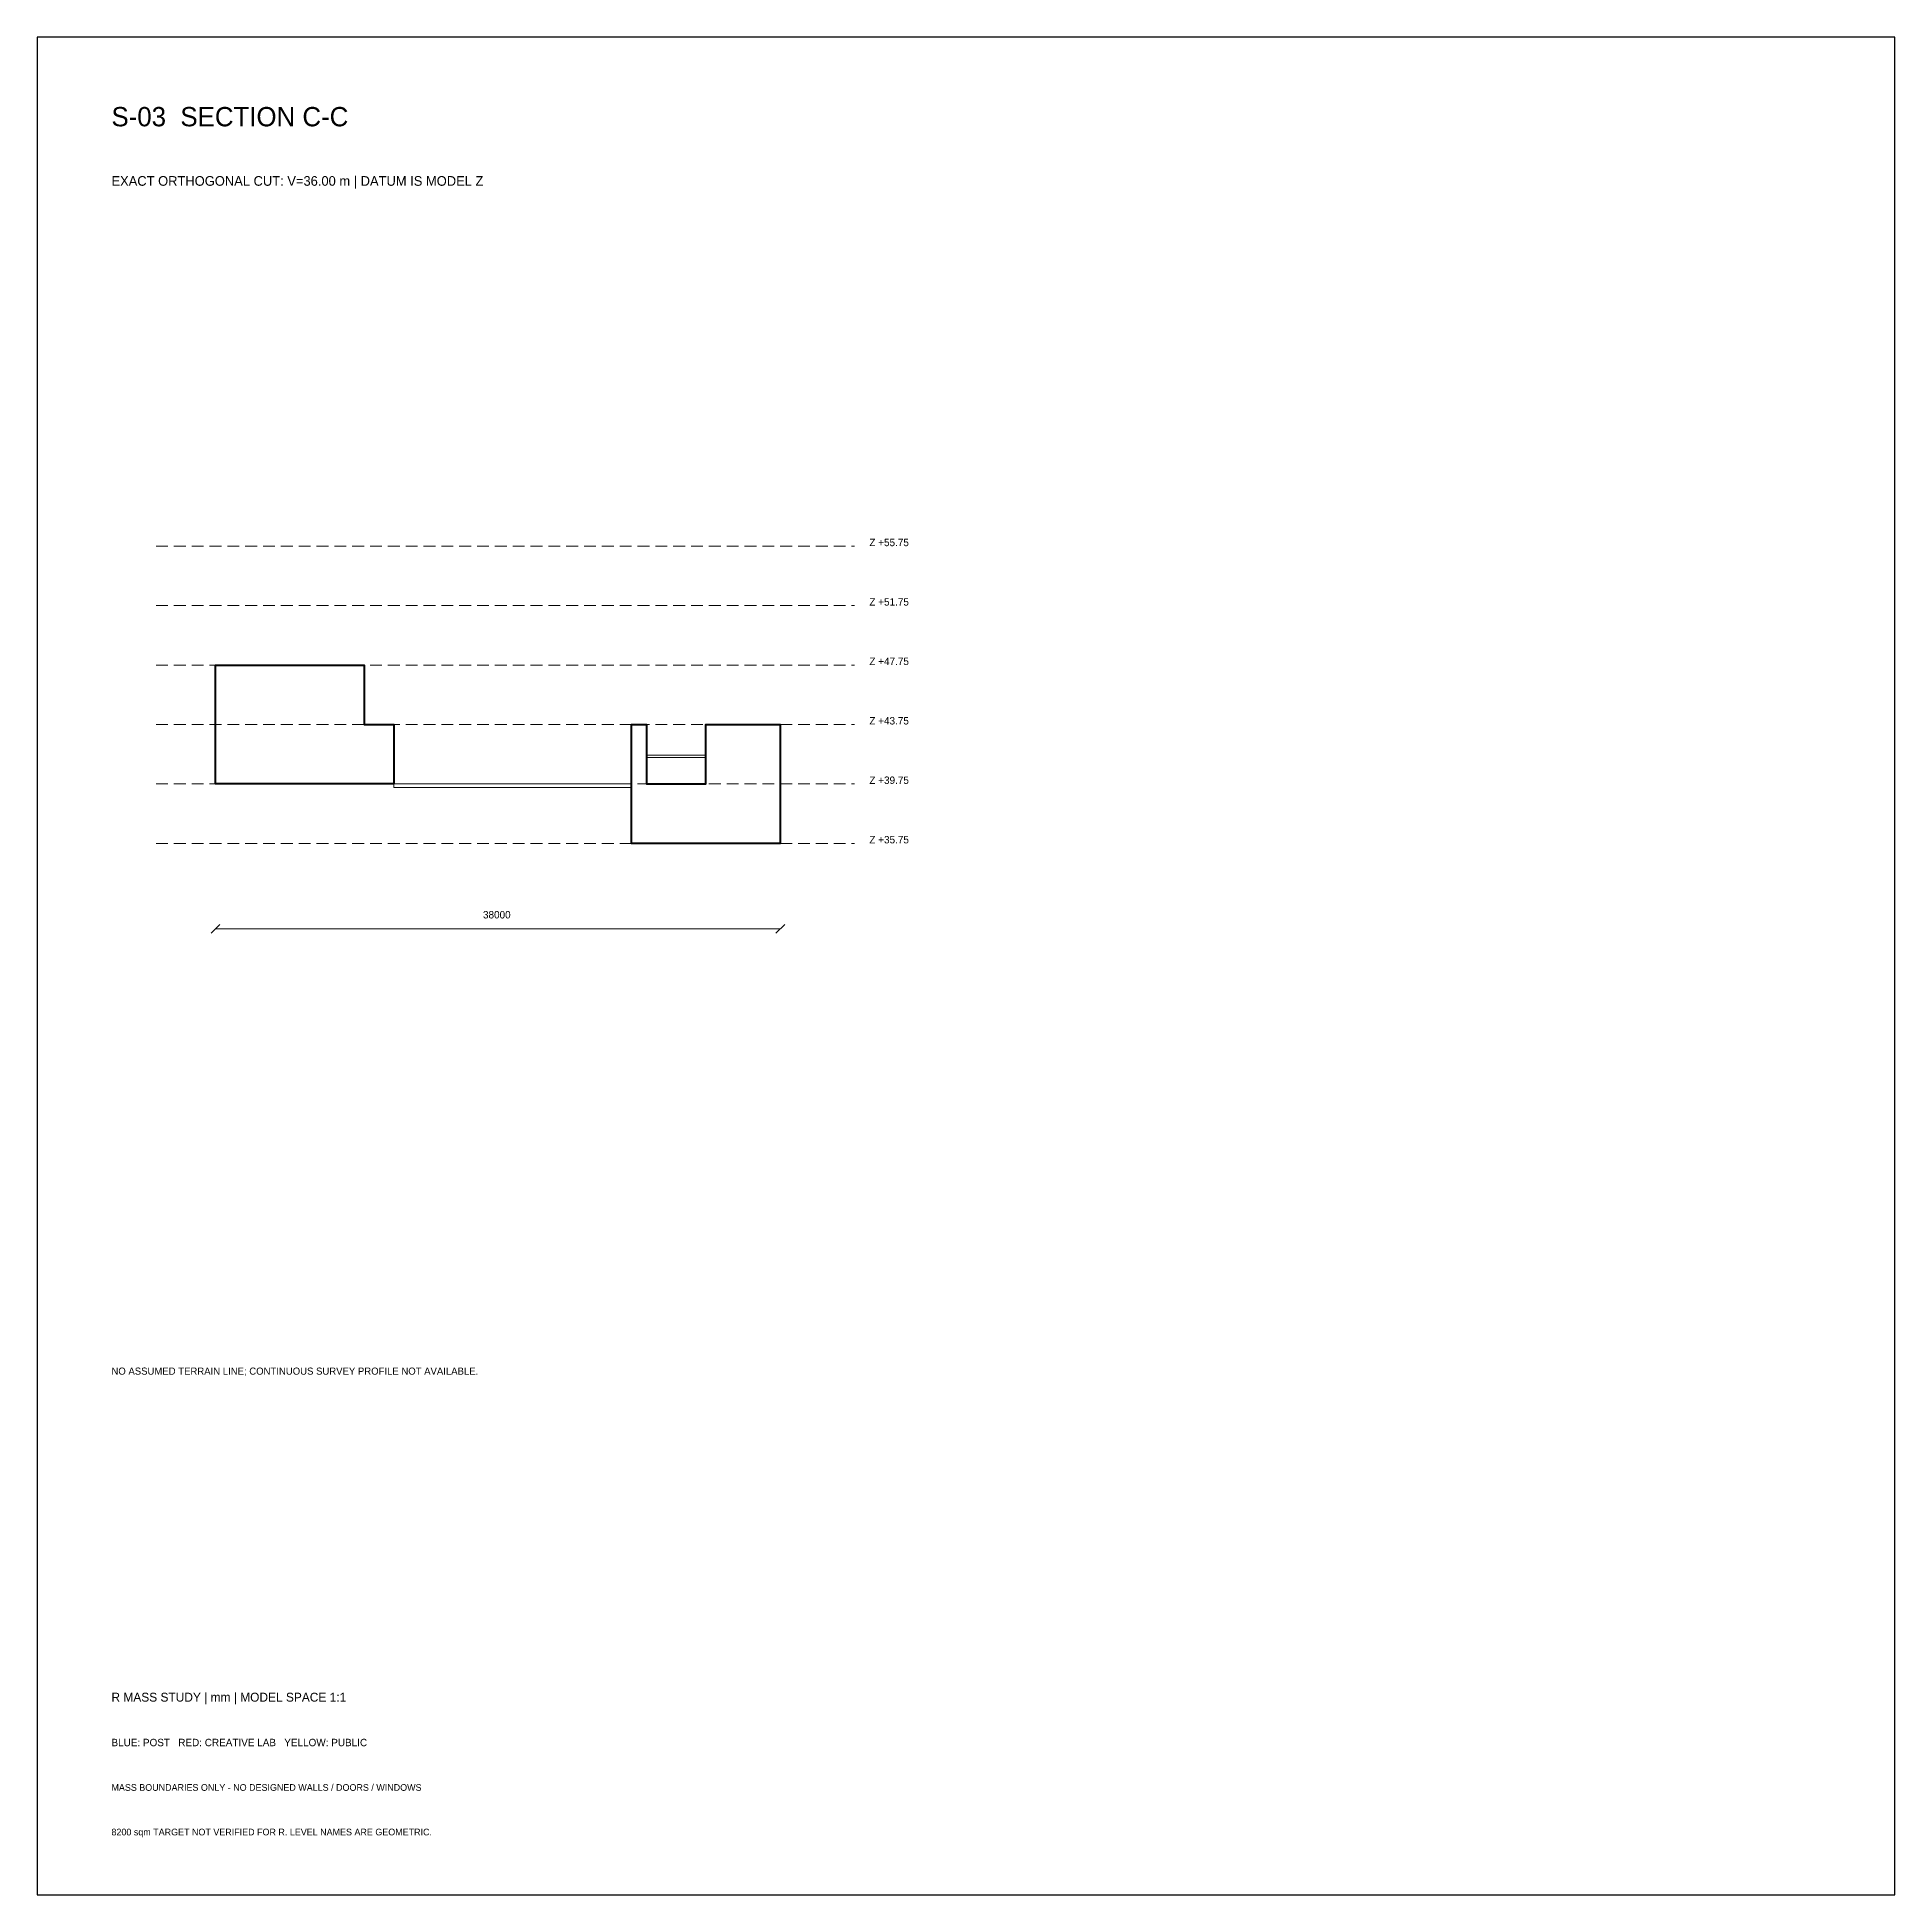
# Model space of a CAD drawing. Header units: millimetres. Extents: x -33468 to 375000, y -515000 to 30000.
# Drawn here: x 250000 to 375000, y -375000 to -250000 of the extents above; entities that cross this region are included whole.
import ezdxf

# ---------------------------------------------------------------- set-up
doc = ezdxf.new("R2010")
doc.units = ezdxf.units.MM
doc.linetypes.add('R_DASHED', pattern=[1200, 800, -400])
for name, color, linetype, lineweight in [('DATUM', 8, 'R_DASHED', 13), ('DIM', 7, 'Continuous', 13), ('FRAME', 7, 'Continuous', 25), ('POST', 5, 'Continuous', 40), ('PUBLIC', 2, 'Continuous', 18), ('TEXT', 7, 'Continuous', 18)]:
    doc.layers.add(name, color=color, linetype=linetype, lineweight=lineweight)

msp = doc.modelspace()

# ---------------------------------------------------------------- texts
at = {"layer": 'TEXT'}
for s, height, p in [('S-03  SECTION C-C', 1300, (255000, -256000)), ('EXACT ORTHOGONAL CUT: V=36.00 m | DATUM IS MODEL Z', 650, (255000, -260000)), ('Z +55.75', 500, (306000, -284250)), ('Z +51.75', 500, (306000, -288250)), ('Z +47.75', 500, (306000, -292250)), ('Z +43.75', 500, (306000, -296250)), ('Z +39.75', 500, (306000, -300250)), ('Z +35.75', 500, (306000, -304250)), ('38000', 500, (280000, -309300)), ('NO ASSUMED TERRAIN LINE; CONTINUOUS SURVEY PROFILE NOT AVAILABLE.', 480, (255000, -340000)), ('R MASS STUDY | mm | MODEL SPACE 1:1', 600, (255000, -362000)), ('BLUE: POST   RED: CREATIVE LAB   YELLOW: PUBLIC', 500, (255000, -365000)), ('MASS BOUNDARIES ONLY - NO DESIGNED WALLS / DOORS / WINDOWS', 450, (255000, -368000)), ('8200 sqm TARGET NOT VERIFIED FOR R. LEVEL NAMES ARE GEOMETRIC.', 450, (255000, -371000))]:
    msp.add_text(s, height=height, dxfattribs=at).set_placement(p)

# ---------------------------------------------------------------- linework, layer by layer
at = {"layer": 'DATUM'}
for points in [[(258000, -284250), (305000, -284250)], [(258000, -288250), (305000, -288250)], [(258000, -292250), (305000, -292250)], [(258000, -296250), (305000, -296250)], [(258000, -300250), (305000, -300250)], [(258000, -304250), (305000, -304250)]]:
    msp.add_lwpolyline(points, dxfattribs=at)
at = {"layer": 'DIM'}
for points in [[(261700, -310300), (262300, -309700)], [(262000, -310000), (300000, -310000)], [(299700, -310300), (300300, -309700)]]:
    msp.add_lwpolyline(points, dxfattribs=at)
at = {"layer": 'FRAME'}
msp.add_lwpolyline([(250000, -375000), (375000, -375000), (375000, -250000), (250000, -250000)], close=True, dxfattribs=at)
at = {"layer": 'POST'}
for points in [[(262000, -296250), (262000, -296250), (262000, -292250), (272000, -292250), (272000, -296250), (274000, -296250), (274000, -300250), (262000, -300250)], [(290000, -300250), (290000, -300250), (290000, -296250), (291000, -296250), (291000, -300250), (295000, -300250), (295000, -296250), (300000, -296250), (300000, -300250), (300000, -304250), (290000, -304250)]]:
    msp.add_lwpolyline(points, close=True, dxfattribs=at)
at = {"layer": 'PUBLIC'}
for points in [[(291000, -298462), (291000, -298312), (295000, -298312), (295000, -298462)], [(274000, -300500), (274000, -300250), (290000, -300250), (290000, -300500)]]:
    msp.add_lwpolyline(points, close=True, dxfattribs=at)

msp.set_redraw_order([(e.dxf.handle, doc.entitydb.next_handle()) for e in msp.query("TEXT MTEXT ATTDEF DIMENSION ARC_DIMENSION")])  # texts and dimensions are drawn at this point

doc.saveas('drawing.dxf')
